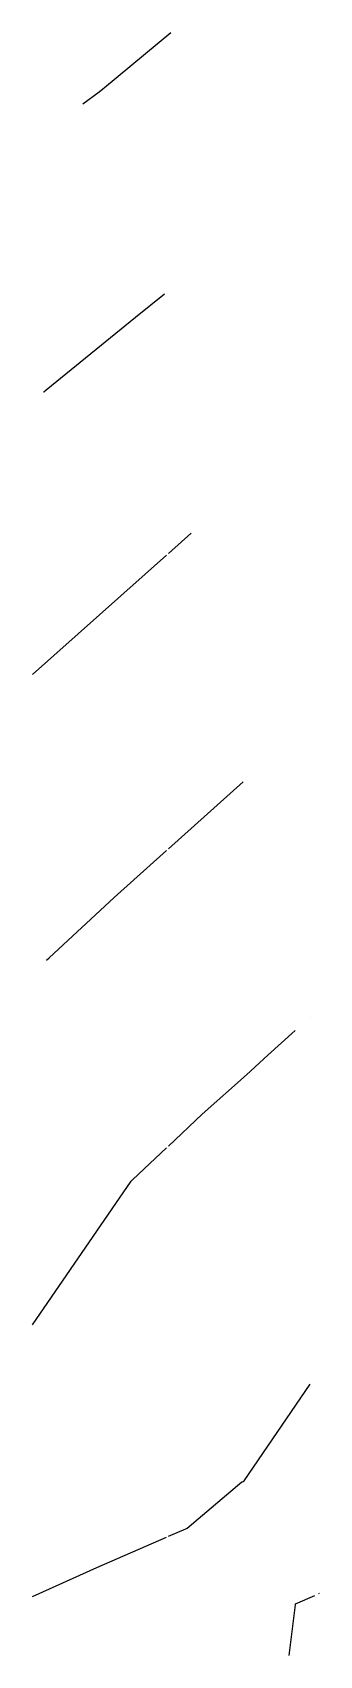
# Model space of a CAD drawing. Header units: millimetres. Extents: x 47511 to 319330, y -16764 to 12078.
# Drawn here: x 277329 to 282226, y -15893 to 11813 of the extents above; entities that cross this region are included whole.
import ezdxf

# ---------------------------------------------------------------- set-up
doc = ezdxf.new("R2010")
doc.units = ezdxf.units.MM
doc.layers.add('Primary Contours', color=7, linetype='Continuous', lineweight=25)

msp = doc.modelspace()

# ---------------------------------------------------------------- linework, layer by layer
at = {"layer": 'Primary Contours'}
for p, q in [((278557, 10873), (279692, 11813)), ((278468, 10799), (278528, 10849)), ((278528, 10849), (278557, 10873)), ((278187, 10593), (278468, 10799)), ((279086, 6952), (279579, 7351)), ((277561, 5712), (279086, 6952)), ((277519, 5678), (277524, 5681)), ((277524, 5681), (277561, 5712)), ((279647, 2919), (280036, 3266)), ((277329, 851), (279617, 2892)), ((279647, -2125), (280926, -979)), ((278721, -2955), (279617, -2151)), ((277611, -3985), (278721, -2955)), ((277567, -4024), (277611, -3985)), ((281345, -5642), (281813, -5222)), ((282066, -4995), (282067, -4994)), ((280979, -5981), (281345, -5642)), ((280223, -6654), (280979, -5981)), ((279647, -7196), (280223, -6654)), ((279041, -7765), (279617, -7224)), ((277329, -10249), (279012, -7797)), ((279012, -7797), (279041, -7765)), ((280941, -12909), (282067, -11261)), ((279969, -13717), (280903, -12929)), ((280903, -12929), (280921, -12925)), ((280921, -12925), (280941, -12909)), ((279647, -13857), (279944, -13728)), ((279944, -13728), (279969, -13717)), ((278426, -14389), (279617, -13870)), ((277329, -14887), (278426, -14389)), ((281814, -15011), (282146, -14866)), ((282215, -14836), (282226, -14831)), ((281710, -15893), (281814, -15025)), ((281814, -15025), (281814, -15011))]:
    msp.add_line(p, q, dxfattribs=at)

doc.saveas('drawing.dxf')
